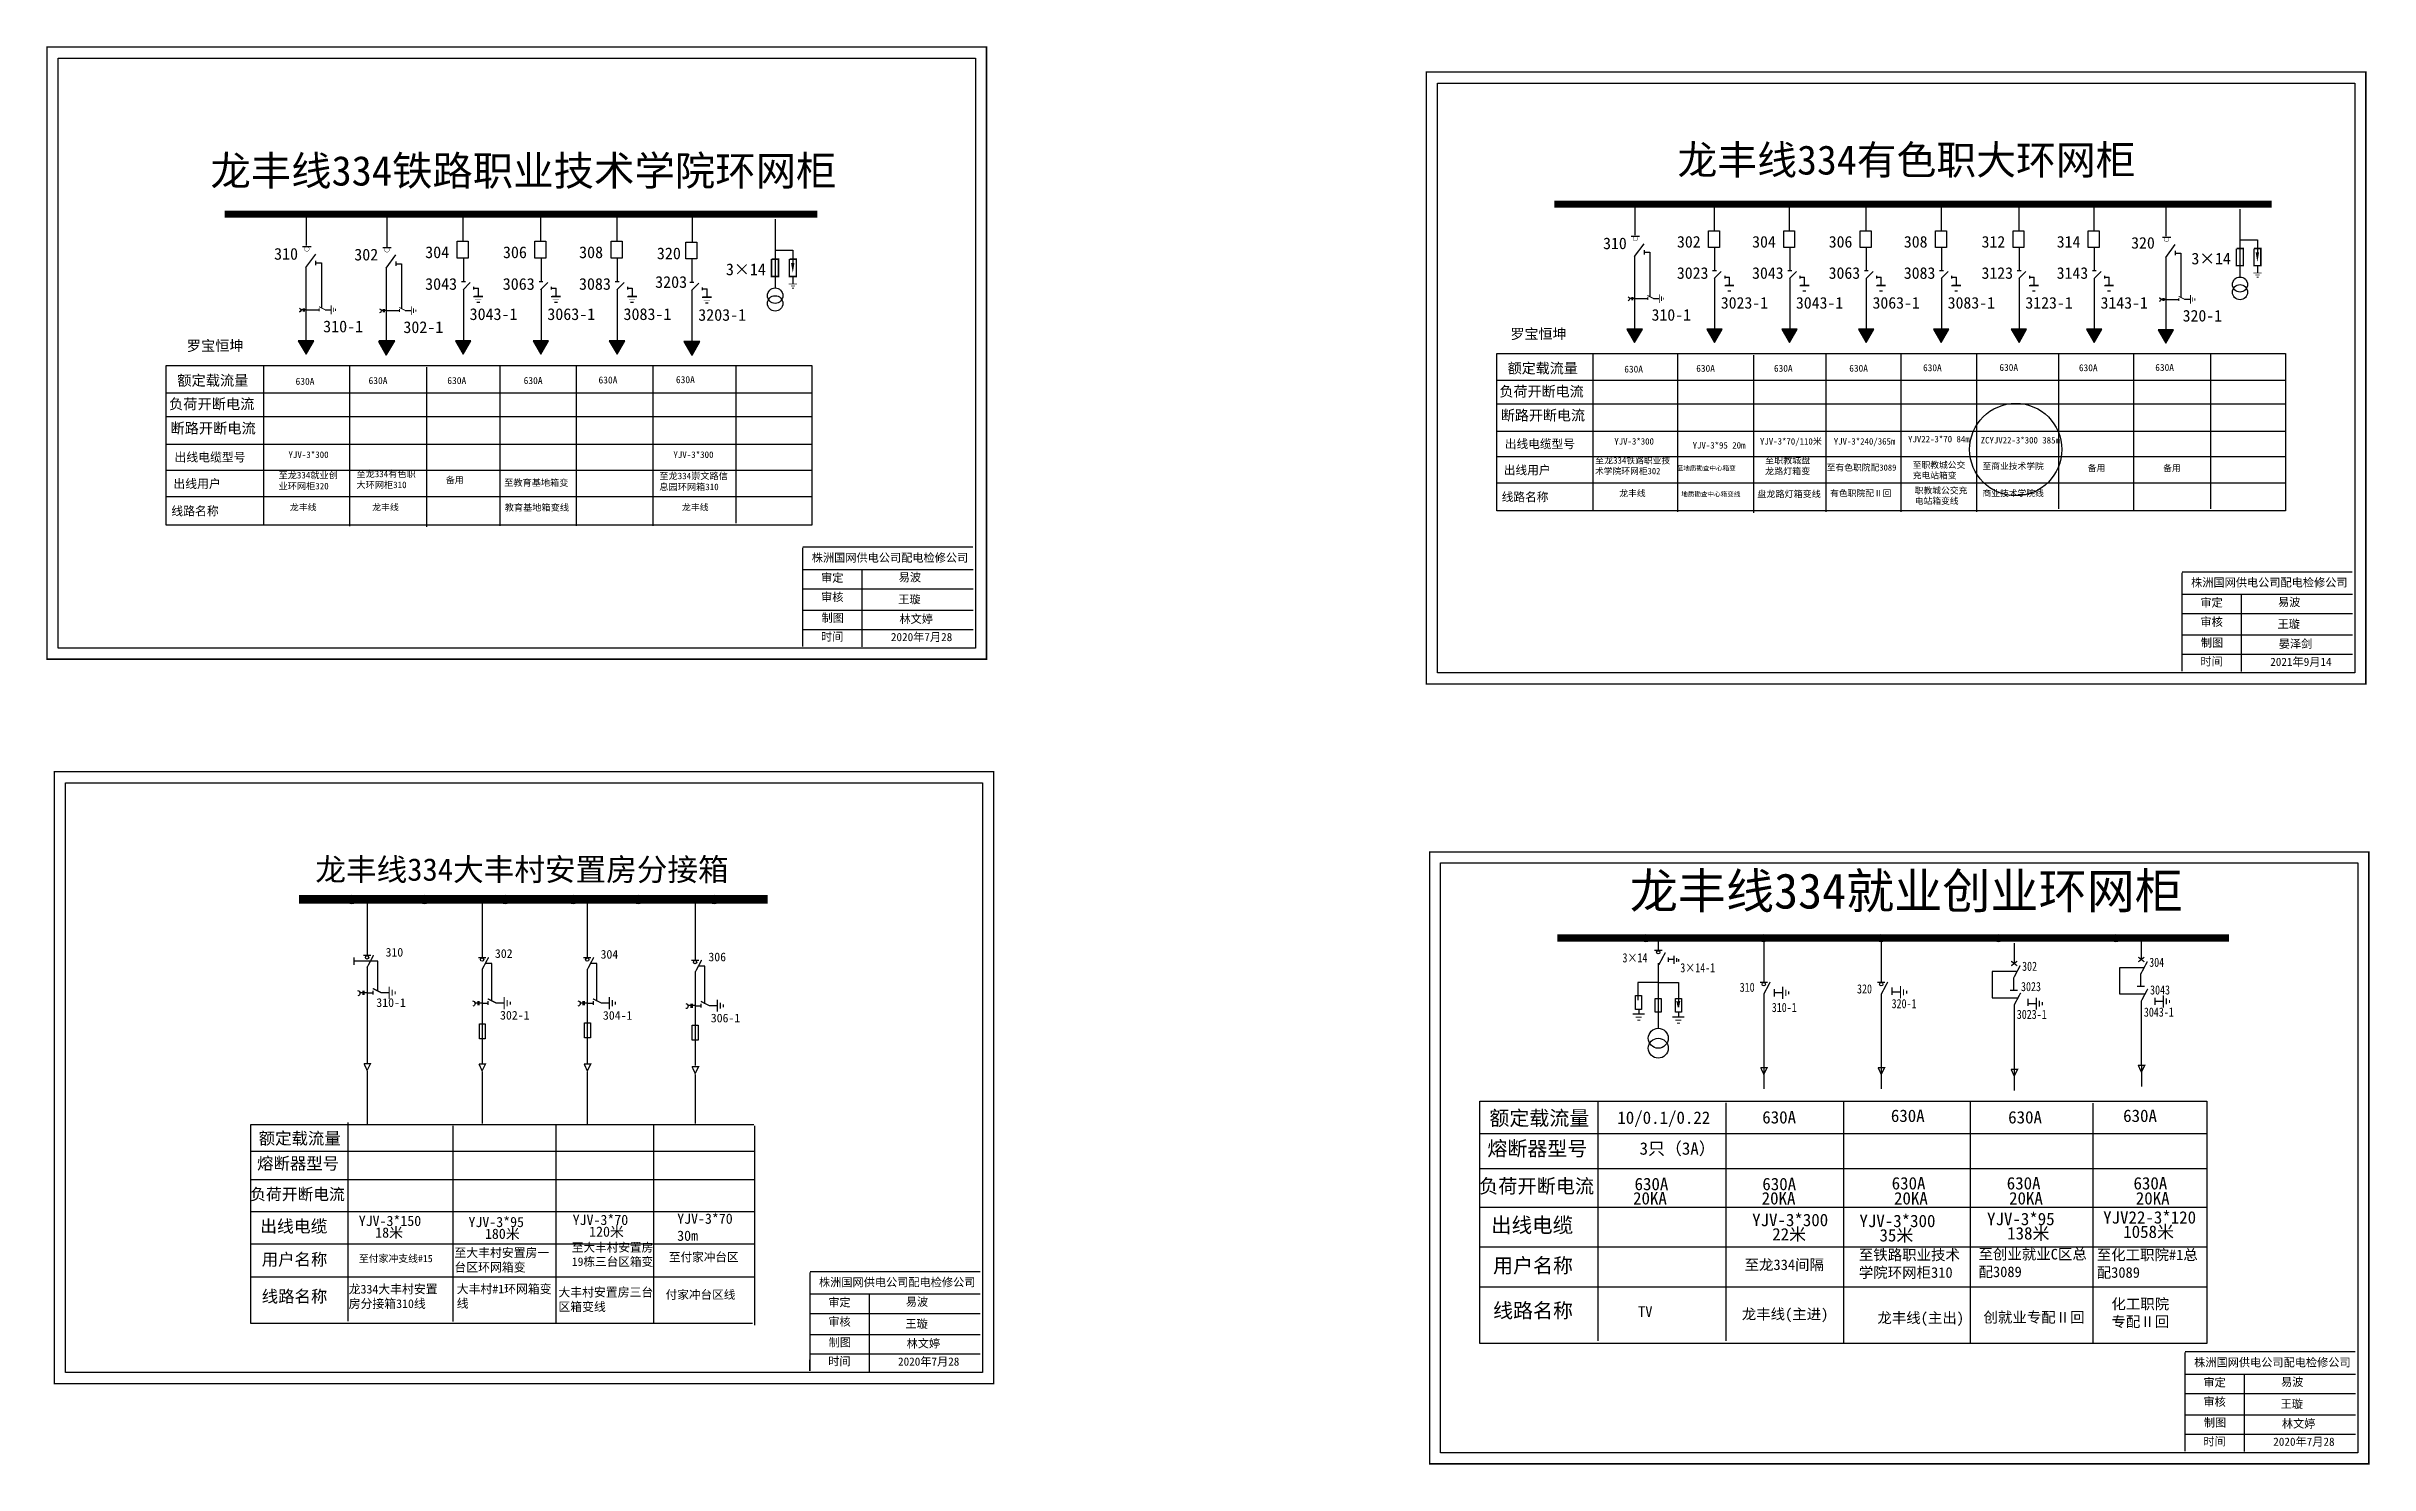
# Model space of a CAD drawing. Header units: millimetres. Extents: x 238 to 725, y 2376 to 2567.
# Drawn here: x 238.4 to 548.8, y 2375.8 to 2565.1 of the extents above; entities that cross this region are included whole.
import ezdxf

# ---------------------------------------------------------------- set-up
doc = ezdxf.new("R2010")
doc.units = ezdxf.units.MM
doc.linetypes.add('CENTER', pattern=[50.8, 31.75, -6.35, 6.35, -6.35])
doc.layers.add('1', color=7, linetype='Continuous')
doc.layers.add('2', color=7, linetype='Continuous')
doc.styles.add('_txtstyle_2.12_0_0', font='simsun.ttc', dxfattribs={"height": 2.124383})
doc.styles.add('_txtstyle_2.17_0_0', font='simsun.ttc', dxfattribs={"height": 2.168499})
doc.styles.add('_txtstyle_2.54_0_0', font='simsun.ttc', dxfattribs={"height": 2.543436})
doc.styles.add('HZ', font='')
doc.styles.add('STYLE1', font='txt.shx', dxfattribs={"height": 2.6})
doc.styles.add('字体', font='simkai_0.ttf', dxfattribs={"height": 2.5})
doc.styles.add('道路名', font='simhei.ttf', dxfattribs={"width": 0.8})
doc.styles.get('HZ').set_extended_font_data('SimSun')

msp = doc.modelspace()

# ---------------------------------------------------------------- texts
at = {"color": 0, "style": 'HZ'}
for s, height, p in [('龙丰线334铁路职业技术学院环网柜', 3.9566, (260.32, 2546.51)), ('龙丰线334有色职大环网柜', 3.9021, (456.31, 2547.98)), ('310', 1.547, (446.37, 2538.02)), ('302', 1.547, (456.24, 2538.23)), ('304', 1.547, (466.28, 2538.23)), ('306', 1.547, (476.51, 2538.23)), ('308', 1.547, (486.55, 2538.23)), ('312', 1.547, (496.93, 2538.23)), ('314', 1.547, (506.97, 2538.23)), ('320', 1.547, (516.91, 2538.09)), ('310', 1.568, (268.83, 2536.61)), ('302', 1.568, (279.54, 2536.51)), ('304', 1.568, (289.02, 2536.82)), ('306', 1.568, (299.4, 2536.82)), ('308', 1.568, (309.58, 2536.82)), ('320', 1.568, (319.97, 2536.67)), ('3×14', 1.568, (329.19, 2534.54)), ('3023', 1.547, (456.23, 2534.06)), ('3043', 1.547, (466.27, 2534.06)), ('3063', 1.547, (476.5, 2534.06)), ('3083', 1.547, (486.54, 2534.06)), ('3123', 1.547, (496.92, 2534.06)), ('3143', 1.547, (506.96, 2534.06)), ('3×14', 1.547, (524.96, 2535.99)), ('3043', 1.568, (289.01, 2532.59)), ('3063', 1.568, (299.38, 2532.59)), ('3083', 1.568, (309.56, 2532.59)), ('3203', 1.568, (319.74, 2532.85)), ('3043-1', 1.568, (294.95, 2528.56)), ('3063-1', 1.568, (305.33, 2528.56)), ('3083-1', 1.568, (315.51, 2528.56)), ('3203-1', 1.568, (325.49, 2528.46)), ('310-1', 1.547, (452.84, 2528.47)), ('3023-1', 1.547, (462.09, 2530.08)), ('3043-1', 1.547, (472.13, 2530.08)), ('3063-1', 1.547, (482.36, 2530.08)), ('3083-1', 1.547, (492.4, 2530.08)), ('3123-1', 1.547, (502.78, 2530.08)), ('3143-1', 1.547, (512.82, 2530.08)), ('320-1', 1.547, (523.79, 2528.36)), ('310-1', 1.568, (275.39, 2526.92)), ('302-1', 1.568, (286.1, 2526.82)), ('罗宝恒坤', 1.374, (433.99, 2526.02)), ('罗宝恒坤', 1.393, (257.17, 2524.43)), ('额定载流量', 1.374, (433.62, 2521.44)), ('额定载流量', 1.393, (255.9, 2519.8)), ('负荷开断电流', 1.374, (432.53, 2518.34)), ('负荷开断电流', 1.393, (254.8, 2516.65)), ('断路开断电流', 1.393, (254.98, 2513.42)), ('断路开断电流', 1.374, (432.71, 2515.15)), ('出线电缆型号', 1.161, (255.52, 2509.66)), ('出线电缆型号', 1.145, (433.24, 2511.44)), ('出线用户', 1.145, (433.1, 2507.95)), ('出线用户', 1.161, (255.37, 2506.11)), ('线路名称', 1.145, (432.82, 2504.36)), ('线路名称', 1.161, (255.1, 2502.47)), ('龙丰线334就业创业环网柜', 4.712, (449.93, 2449.98))]:
    msp.add_text(s, height=height, dxfattribs=at).set_placement(p)
at = {"color": 0}
for height, p in [(0.929, (271.7, 2519.91)), (0.929, (281.45, 2520.01)), (0.929, (291.97, 2520.01)), (0.929, (302.17, 2520.02)), (0.929, (312.17, 2520.09)), (0.929, (322.51, 2520.13)), (0.916, (449.2, 2521.55)), (0.916, (458.81, 2521.65)), (0.916, (469.19, 2521.65)), (0.916, (479.25, 2521.66)), (0.916, (489.11, 2521.73)), (0.916, (499.31, 2521.77)), (0.916, (509.93, 2521.73)), (0.916, (520.13, 2521.77))]:
    msp.add_text('630A', height=height, dxfattribs=at).set_placement(p)
for s, p in [('310', (283.72, 2443.57)), ('302', (298.33, 2443.4)), ('304', (312.44, 2443.3)), ('306', (326.85, 2442.95)), ('310-1', (282.49, 2436.85)), ('302-1', (299.02, 2435.16)), ('304-1', (312.76, 2435.14)), ('306-1', (327.17, 2434.79))]:
    msp.add_text(s, height=1.157).set_placement(p)
at = {"color": 0, "linetype": 'Continuous', "style": '道路名', "width": 0.8}
for s, p in [('3×14', (448.96, 2442.8)), ('3×14-1', (456.68, 2441.47)), ('302', (502.34, 2441.67)), ('304', (519.32, 2442.2)), ('310', (464.62, 2438.87)), ('320', (480.29, 2438.65)), ('3023', (502.2, 2438.96)), ('3043', (519.44, 2438.51)), ('310-1', (468.9, 2436.17)), ('320-1', (484.91, 2436.68)), ('3023-1', (501.63, 2435.25)), ('3043-1', (518.61, 2435.55))]:
    msp.add_text(s, height=1.222, dxfattribs=at).set_placement(p)
at = {"linetype": 'Continuous', "attachment_point": 1}
for s, insert, char_height, width, style in [('{\\fKaiTi_GB2312|b0|i0|c134|p49;\\H0.7378x;YJV-3*300}', (270.75, 2511.02), 1.1876, 32.2921, 'STYLE1'), ('{\\fKaiTi_GB2312|b0|i0|c134|p49;\\H0.7378x;YJV-3*300}', (322.17, 2511.02), 1.1876, 32.2921, 'STYLE1'), ('{\\fKaiTi_GB2312|b0|i0|c134|p49;\\H0.7378x;YJV-3*300}', (447.87, 2512.79), 1.1712, 31.8474, 'STYLE1'), ('{\\fSimSun|b0|i0|c134|p2;\\H0.7378x;YJV-3*95 20m}', (458.33, 2512.26), 1.1712, 31.8474, 'STYLE1'), ('{\\fSimSun|b0|i0|c134|p2;\\H0.7378x;YJV-3*70/110米}', (467.33, 2512.79), 1.1712, 31.8474, 'STYLE1'), ('{\\fSimSun|b0|i0|c134|p2;\\H0.7378x;YJV-3*240/365\\fSimSun|b0|i0|c0|p2;m}', (477.18, 2512.79), 1.1712, 31.8474, 'STYLE1'), ('{\\fSimSun|b0|i0|c134|p2;\\H0.7378x;YJV22-3*70 84\\fSimSun|b0|i0|c0|p2;m}', (487.11, 2513.09), 1.1712, 31.8474, 'STYLE1'), ('{\\fSimSun|b0|i0|c134|p2;\\H0.7378x;ZCYJV22-3*300 385\\fSimSun|b0|i0|c0|p2;m}', (496.81, 2512.94), 1.1712, 31.8474, 'STYLE1'), ('{\\fSimSun|b0|i0|c134|p2;\\H0.7378x;至龙334就业创业环网柜320}', (269.43, 2508.28), 1.1876, 8.4199, 'STYLE1'), ('{\\fSimSun|b0|i0|c134|p2;\\H0.7378x;至龙334有色职大环网柜310}', (279.83, 2508.45), 1.1876, 8.4199, 'STYLE1'), ('{\\fSimSun|b0|i0|c134|p2;\\H0.7143x;备用}', (291.78, 2507.62), 1.1876, 32.2921, 'STYLE1'), ('{\\fSimSun|b0|i0|c134|p2;\\H0.7378x;至龙334崇文路信息园环网箱310}', (320.3, 2508.18), 1.1876, 9.9399, 'STYLE1'), ('{\\fSimSun|b0|i0|c134|p2;\\H0.7378x;至龙334\\H0.9681x;铁路职业技术学院环网柜302}', (445.29, 2510.25), 1.1712, 10.0549, 'STYLE1'), ('{\\fSimSun|b0|i0|c134|p2;\\H0.7378x;至职教城盘龙路灯箱变}', (468, 2510.25), 1.1712, 7.1603, 'STYLE1'), ('{\\fSimSun|b0|i0|c134|p2;\\H0.7143x;至有色职院配3089}', (476.24, 2509.28), 1.1712, 31.8474, 'STYLE1'), ('{\\fSimSun|b0|i0|c134|p2;\\H0.7143x;至职教城公交充电站箱变}', (487.73, 2509.62), 1.1712, 7.7786, 'STYLE1'), ('{\\fSimSun|b0|i0|c134|p2;\\H0.7143x;至商业技术学院}', (497.05, 2509.48), 1.1712, 31.8474, 'STYLE1'), ('{\\fSimSun|b0|i0|c134|p2;\\H0.7143x;备用}', (511.11, 2509.21), 1.1712, 31.8474, 'STYLE1'), ('{\\fSimSun|b0|i0|c134|p2;\\H0.7143x;备用}', (521.19, 2509.21), 1.1712, 31.8474, 'STYLE1'), ('{\\fSimSun|b0|i0|c134|p2;\\H0.7378x;至教育基地箱变}', (299.57, 2507.28), 1.1876, 9.8041, 'STYLE1'), ('{\\fSimSun|b0|i0|c134|p2;\\H0.7143x;龙丰线}', (448.54, 2505.85), 1.1712, 31.8474, 'STYLE1'), ('{\\fSimSun|b0|i0|c134|p2;\\H0.7378x;盘龙路灯箱变线}', (466.98, 2505.77), 1.1712, 10.1482, 'STYLE1'), ('{\\fSimSun|b0|i0|c134|p2;\\H0.7143x;有色职院配Ⅱ回}', (476.7, 2505.85), 1.1712, 31.8474, 'STYLE1'), ('{\\fSimSun|b0|i0|c134|p2;\\H0.7143x;职教城公交充电站箱变线}', (488, 2506.22), 1.1712, 7.7786, 'STYLE1'), ('{\\fSimSun|b0|i0|c134|p2;\\H0.7143x;商业技术学院线}', (497.05, 2505.85), 1.1712, 31.8474, 'STYLE1'), ('{\\fSimSun|b0|i0|c134|p2;\\H0.7143x;龙丰线}', (270.94, 2503.99), 1.1876, 32.2921, 'STYLE1'), ('{\\fSimSun|b0|i0|c134|p2;\\H0.7143x;龙丰线}', (281.93, 2503.99), 1.1876, 32.2921, 'STYLE1'), ('{\\fSimSun|b0|i0|c134|p2;\\H0.7378x;教育基地箱变线}', (299.64, 2503.97), 1.1876, 9.8041, 'STYLE1'), ('{\\fSimSun|b0|i0|c134|p2;\\H0.7143x;龙丰线}', (323.31, 2503.99), 1.1876, 32.2921, 'STYLE1'), ('{\\fSimSun|b0|i0|c134|p2;额定载流量}', (431.18, 2422.99), 1.9566, 15.0654, 'HZ'), ('{\\fSimSun|b0|i0|c134|p2;10/0.1/0.22}', (448.27, 2422.9), 1.6588, 13.3387, 'STYLE1'), ('{\\fSimSun|b0|i0|c134|p2;630A}', (467.63, 2422.95), 1.6588, 13.3387, 'STYLE1'), ('{\\fSimSun|b0|i0|c134|p2;630A}', (484.81, 2423.15), 1.6588, 13.3387, 'STYLE1'), ('{\\fSimSun|b0|i0|c134|p2;630A}', (500.48, 2422.95), 1.6588, 13.3387, 'STYLE1'), ('{\\fSimSun|b0|i0|c134|p2;630A}', (515.84, 2423.15), 1.6588, 13.3387, 'STYLE1'), ('{\\fSimSun|b0|i0|c134|p2;额定载流量}', (266.78, 2420.11), 1.6069, 12.3729, 'HZ'), ('{\\fSimSun|b0|i0|c134|p2;熔断器型号}', (430.91, 2418.92), 1.9566, 15.6258, 'HZ'), ('{\\fSimSun|b0|i0|c134|p2;3只（3A）}', (451.24, 2418.78), 1.6588, 13.3387, 'STYLE1'), ('{\\fSimSun|b0|i0|c134|p2;熔断器型号}', (266.56, 2416.76), 1.6069, 12.8331, 'HZ'), ('{\\fSimSun|b0|i0|c134|p2;\\H0.96x;负荷开断电流}', (265.65, 2412.62), 1.6069, 14.6936, 'HZ'), ('{\\fSimSun|b0|i0|c134|p2;\\H0.96x;负荷开断电流}', (429.8, 2413.87), 1.9566, 17.8912, 'HZ'), ('{\\fSimSun|b0|i0|c134|p2;20KA}', (450.37, 2412.13), 1.6588, 13.3387, 'STYLE1'), ('{\\fSimSun|b0|i0|c134|p2;630A}', (450.57, 2414.04), 1.6588, 13.3387, 'STYLE1'), ('{\\fSimSun|b0|i0|c134|p2;20KA}', (467.55, 2412.13), 1.6588, 13.3387, 'STYLE1'), ('{\\fSimSun|b0|i0|c134|p2;630A}', (467.64, 2414.04), 1.6588, 13.3387, 'STYLE1'), ('{\\fSimSun|b0|i0|c134|p2;630A}', (484.92, 2414.14), 1.6588, 13.3387, 'STYLE1'), ('{\\fSimSun|b0|i0|c134|p2;20KA}', (485.23, 2412.13), 1.6588, 13.3387, 'STYLE1'), ('{\\fSimSun|b0|i0|c134|p2;630A}', (500.29, 2414.14), 1.6588, 13.3387, 'STYLE1'), ('{\\fSimSun|b0|i0|c134|p2;20KA}', (500.6, 2412.13), 1.6588, 13.3387, 'STYLE1'), ('{\\fSimSun|b0|i0|c134|p2;630A}', (517.22, 2414.14), 1.6588, 13.3387, 'STYLE1'), ('{\\fSimSun|b0|i0|c134|p2;20KA}', (517.53, 2412.13), 1.6588, 13.3387, 'STYLE1'), ('{\\fSimSun|b0|i0|c134|p2;出线电缆}', (266.96, 2408.4), 1.6512, 11.2568, 'HZ'), ('{\\fSimSun|b0|i0|c134|p2;YJV-3*150}', (280.14, 2408.97), 1.3624, 10.9548, 'STYLE1'), ('{\\fSimSun|b0|i0|c134|p2;YJV-3*95}', (294.8, 2408.82), 1.3624, 10.9548, 'STYLE1'), ('{\\fSimSun|b0|i0|c134|p2;YJV-3*70}', (308.72, 2409.1), 1.3624, 10.9548, '_txtstyle_2.54_0_0'), ('{\\fSimSun|b0|i0|c134|p2;YJV-3*70\\P30m}', (322.68, 2409.26), 1.3624, 10.9548, '_txtstyle_2.54_0_0'), ('{\\fSimSun|b0|i0|c134|p2;出线电缆}', (431.4, 2408.73), 2.0105, 13.7064, 'HZ'), ('{\\fSimSun|b0|i0|c134|p2;YJV-3*300}', (466.28, 2409.24), 1.6588, 13.3387, 'STYLE1'), ('{\\fSimSun|b0|i0|c134|p2;YJV-3*300}', (480.61, 2409.11), 1.6588, 13.3387, 'STYLE1'), ('{\\fSimSun|b0|i0|c134|p2;YJV-3*95}', (497.66, 2409.37), 1.6588, 13.3387, 'STYLE1'), ('{\\fSimSun|b0|i0|c134|p2;YJV22-3*120}', (513.17, 2409.58), 1.6588, 13.3387, 'STYLE1'), ('{\\fSimSun|b0|i0|c134|p2;18米}', (282.34, 2407.41), 1.3624, 10.9548, 'STYLE1'), ('{\\fSimSun|b0|i0|c134|p2;180米}', (297, 2407.25), 1.3624, 10.9548, 'STYLE1'), ('{\\fSimSun|b0|i0|c134|p54;至大丰村安置房19栋三台区箱变}', (308.61, 2405.31), 1.1379, 10.8938, '_txtstyle_2.12_0_0'), ('{\\fSimSun|b0|i0|c134|p2;120米}', (310.92, 2407.53), 1.3624, 10.9548, '_txtstyle_2.54_0_0'), ('{\\fSimSun|b0|i0|c134|p2;22米}', (468.96, 2407.33), 1.6588, 13.3387, 'STYLE1'), ('{\\fSimSun|b0|i0|c134|p2;35米}', (483.29, 2407.2), 1.6588, 13.3387, 'STYLE1'), ('{\\fSimSun|b0|i0|c134|p2;138米}', (500.34, 2407.46), 1.6588, 13.3387, 'STYLE1'), ('{\\fSimSun|b0|i0|c134|p2;1058米}', (515.85, 2407.67), 1.6588, 13.3387, 'STYLE1'), ('{\\fSimSun|b0|i0|c134|p2;用户名称}', (267.18, 2403.94), 1.6069, 10.9548, 'HZ'), ('{\\fSimSun|b0|i0|c134|p2;至付家冲支线#15}', (280.16, 2403.74), 0.9642, 31.5841, 'STYLE1'), ('{\\fSimSun|b0|i0|c134|p2;至大丰村安置房一台区环网箱变}', (292.92, 2404.61), 1.1615, 13.3244, 'STYLE1'), ('{\\fSimSun|b0|i0|c134|p54;至付家冲台区}', (321.57, 2404.02), 1.1379, 10.8938, '_txtstyle_2.12_0_0'), ('{\\fSimSun|b0|i0|c134|p2;用户名称}', (431.67, 2403.31), 1.9566, 13.3387, 'HZ'), ('{\\fSimSun|b0|i0|c134|p2;至\\fSimSun|b0|i0|c134|p6;龙334间隔}', (465.27, 2403.14), 1.4143, 12.4942, 'STYLE1'), ('{\\fSimSun|b0|i0|c134|p2;至\\fSimSun|b0|i0|c134|p6;铁路职业技术学院环网柜310}', (480.53, 2404.46), 1.4143, 15.0739, 'STYLE1'), ('{\\fSimSun|b0|i0|c134|p2;至\\fSimSun|b0|i0|c134|p6;创业就业C区总配3089}', (496.52, 2404.55), 1.4143, 15.0739, 'STYLE1'), ('{\\fSimSun|b0|i0|c134|p2;至\\fSimSun|b0|i0|c134|p6;化工职院#1总配3089}', (512.31, 2404.46), 1.4143, 15.0739, 'STYLE1'), ('{\\fSimSun|b0|i0|c134|p2;线路名称}', (267.18, 2399.01), 1.6069, 10.9548, 'HZ'), ('{\\fSimSun|b0|i0|c134|p2;龙334大丰村安置房分接箱310线}', (278.8, 2399.75), 1.1615, 12.597, 'STYLE1'), ('{\\fSimSun|b0|i0|c134|p2;大丰村#1环网箱变线}', (293.23, 2399.78), 1.1615, 13.3244, 'STYLE1'), ('{\\fSimSun|b0|i0|c134|p2;大丰村安置房三台区箱变线}', (306.81, 2399.34), 1.1615, 13.3244, '_txtstyle_2.17_0_0'), ('{\\fSimSun|b0|i0|c134|p54;付家冲台区线}', (321.14, 2399.01), 1.1379, 10.8938, '_txtstyle_2.12_0_0'), ('{\\fSimSun|b0|i0|c134|p2;线路名称}', (431.67, 2397.3), 1.9566, 13.3387, 'HZ'), ('{\\fSimSun|b0|i0|c134|p6;TV}', (451.04, 2396.89), 1.4143, 12.4942, 'STYLE1'), ('{\\fSimSun|b0|i0|c134|p6;龙丰线(主进)}', (464.89, 2396.55), 1.4143, 12.4942, 'STYLE1'), ('{\\fSimSun|b0|i0|c134|p6;龙丰线(主出)}', (483.01, 2396.05), 1.4143, 12.4942, 'STYLE1'), ('{\\fSimSun|b0|i0|c134|p6;创就业专配Ⅱ回}', (497.18, 2396.13), 1.4143, 14.9235, 'STYLE1'), ('{\\fSimSun|b0|i0|c134|p6;化工职院专配Ⅱ回}', (514.27, 2397.9), 1.4143, 9.403, 'STYLE1')]:
    msp.add_mtext(s, dxfattribs=dict(at, insert=insert, char_height=char_height, width=width, style=style))
at = {"color": 7, "linetype": 'Continuous', "true_color": 0xffffff, "attachment_point": 1}
for s, insert, char_height, width, style in [('{\\fSimSun|b0|i0|c134|p2;\\H0.7143x;至地质勘查中心箱变}', (456.19, 2509.08), 0.8784, 31.8474, 'STYLE1'), ('{\\fSimSun|b0|i0|c134|p2;\\H0.7143x;地质勘查中心箱变线}', (456.81, 2505.62), 0.8784, 31.8474, 'STYLE1'), ('株洲国网供电公司配电检修公司', (340.66, 2497.37, -0.01), 1.0944, 29.9201, '字体'), ('王璇', (352.21, 2491.82, 0.01), 1.094, 8.5588, '字体'), ('易波', (352.27, 2494.76, 0.01), 1.094, 8.5588, '字体'), ('株洲国网供电公司配电检修公司', (524.92, 2494.06, -0.01), 1.0944, 29.9201, '字体'), ('易波', (536.53, 2491.45, 0.01), 1.094, 8.5588, '字体'), ('2020年7月28', (351.23, 2486.78, 0.01), 1.094, 16.0081, '字体'), ('王璇', (536.47, 2488.51, 0.01), 1.094, 8.5588, '字体'), ('2021年9月14', (535.49, 2483.47, 0.01), 1.094, 16.0081, '字体'), ('株洲国网供电公司配电检修公司', (341.62, 2400.64, -0.01), 1.0944, 29.9201, '字体'), ('易波', (353.22, 2398.03, 0.01), 1.094, 8.5588, '字体'), ('王璇', (353.17, 2395.09, 0.01), 1.094, 8.5588, '字体'), ('2020年7月28', (352.18, 2390.05, 0.01), 1.094, 16.0081, '字体'), ('株洲国网供电公司配电检修公司', (525.33, 2389.94, -0.01), 1.0944, 29.9201, '字体'), ('易波', (536.93, 2387.33, 0.01), 1.094, 8.5588, '字体'), ('王璇', (536.88, 2384.39, 0.01), 1.094, 8.5588, '字体'), ('2020年7月28', (535.89, 2379.35, 0.01), 1.094, 16.0081, '字体')]:
    msp.add_mtext(s, dxfattribs=dict(at, insert=insert, char_height=char_height, width=width, style=style))
at = {"color": 0, "linetype": 'Continuous', "width": 8.5588, "attachment_point": 1, "style": '字体'}
for s, insert, char_height in [('\\f\uffbfﾬￌﾣﾤ_GB2312|b0|i0|c134|p49;审定', (341.9, 2494.69, 0.01), 1.0944), ('\\f\uffbfﾬￌﾣﾤ_GB2312|b0|i0|c134|p49;审核', (341.9, 2492.12, 0.01), 1.0944), ('\\f\uffbfﾬￌﾣﾤ_GB2312|b0|i0|c134|p49;制图', (341.96, 2489.34, 0.01), 1.0944), ('林文婷', (352.37, 2489.19, 0.01), 1.094), ('\\f\uffbfﾬￌﾣﾤ_GB2312|b0|i0|c134|p49;审定', (526.16, 2491.38, 0.01), 1.0944), ('\\f\uffbfﾬￌﾣﾤ_GB2312|b0|i0|c134|p49;审核', (526.16, 2488.81, 0.01), 1.0944), ('\\f\uffbfﾬￌﾣﾤ_GB2312|b0|i0|c134|p49;时间', (341.9, 2486.83, 0.01), 1.0944), ('\\f\uffbfﾬￌﾣﾤ_GB2312|b0|i0|c134|p49;制图', (526.22, 2486.03, 0.01), 1.0944), ('晏泽剑', (536.63, 2485.88, 0.01), 1.094), ('\\f\uffbfﾬￌﾣﾤ_GB2312|b0|i0|c134|p49;时间', (526.16, 2483.52, 0.01), 1.0944), ('\\f\uffbfﾬￌﾣﾤ_GB2312|b0|i0|c134|p49;审定', (342.86, 2397.96, 0.01), 1.0944), ('\\f\uffbfﾬￌﾣﾤ_GB2312|b0|i0|c134|p49;审核', (342.86, 2395.38, 0.01), 1.0944), ('\\f\uffbfﾬￌﾣﾤ_GB2312|b0|i0|c134|p49;制图', (342.92, 2392.6, 0.01), 1.0944), ('\\f\uffbfﾬￌﾣﾤ_GB2312|b0|i0|c134|p49;时间', (342.86, 2390.09, 0.01), 1.0944), ('林文婷', (353.33, 2392.46, 0.01), 1.094), ('\\f\uffbfﾬￌﾣﾤ_GB2312|b0|i0|c134|p49;审定', (526.56, 2387.26, 0.01), 1.0944), ('\\f\uffbfﾬￌﾣﾤ_GB2312|b0|i0|c134|p49;审核', (526.56, 2384.68, 0.01), 1.0944), ('\\f\uffbfﾬￌﾣﾤ_GB2312|b0|i0|c134|p49;制图', (526.62, 2381.9, 0.01), 1.0944), ('林文婷', (537.04, 2381.76, 0.01), 1.094), ('\\f\uffbfﾬￌﾣﾤ_GB2312|b0|i0|c134|p49;时间', (526.56, 2379.39, 0.01), 1.0944)]:
    msp.add_mtext(s, dxfattribs=dict(at, insert=insert, char_height=char_height))
at = {"insert": (274.34, 2456.7), "char_height": 2.9996, "width": 188.0274, "attachment_point": 1}
msp.add_mtext('{\\fSimSun|b0|i0|c134|p2;龙丰线334大丰村安置房分接箱}', dxfattribs=at)

# ---------------------------------------------------------------- blocks, each defined once
blk = doc.blocks.new('JD')
for points in [[(-2, 0.2), (-2, -0.2), (2, 0.2), (2, -0.2)], [(1, -1.2), (1, -0.8), (-1, -1.2), (-1, -0.8)], [(-0.5, -1.8), (-0.5, -2.2), (0.5, -1.8), (0.5, -2.2)]]:
    blk.add_trace(points)

# ---------------------------------------------------------------- hatches: boundary and pattern name
for points in [[(450.58, 2525.57), (451.61, 2527.34), (449.55, 2527.34)], [(461.24, 2525.57), (462.26, 2527.34), (460.21, 2527.34)], [(471.28, 2525.57), (472.3, 2527.34), (470.25, 2527.34)], [(481.51, 2525.57), (482.53, 2527.34), (480.48, 2527.34)], [(491.55, 2525.57), (492.57, 2527.34), (490.52, 2527.34)], [(501.93, 2525.57), (502.95, 2527.34), (500.9, 2527.34)], [(511.97, 2525.57), (512.99, 2527.34), (510.94, 2527.34)], [(521.54, 2525.46), (522.56, 2527.24), (520.51, 2527.24)], [(273.1, 2523.98), (274.14, 2525.78), (272.06, 2525.78)], [(283.81, 2523.88), (284.85, 2525.68), (282.77, 2525.68)], [(283.91, 2523.98), (284.95, 2525.78), (282.87, 2525.78)], [(294.09, 2523.98), (295.13, 2525.78), (293.05, 2525.78)], [(304.46, 2523.98), (305.5, 2525.78), (303.42, 2525.78)], [(314.64, 2523.98), (315.68, 2525.78), (313.6, 2525.78)], [(324.66, 2523.87), (325.7, 2525.67), (323.62, 2525.67)]]:
    msp.add_hatch(color=7).paths.add_polyline_path(points)

# ---------------------------------------------------------------- linework, layer by layer
at = {"color": 7}
for p, q in [((273.16, 2538.49), (273.16, 2542.39)), ((283.92, 2538.22), (283.92, 2542.81)), ((294.1, 2539.07), (294.1, 2542.81)), ((304.48, 2539.07), (304.48, 2542.81)), ((314.66, 2539.07), (314.66, 2542.81)), ((324.72, 2538.97), (324.72, 2542.29)), ((450.64, 2539.88), (450.64, 2543.73)), ((461.25, 2540.45), (461.25, 2544.14)), ((471.29, 2540.45), (471.29, 2544.14)), ((481.52, 2540.45), (481.52, 2544.14)), ((491.56, 2540.45), (491.56, 2544.14)), ((501.94, 2540.45), (501.94, 2544.14)), ((511.98, 2540.45), (511.98, 2544.14)), ((521.59, 2539.77), (521.59, 2543.62)), ((293.85, 2533.7), (294.38, 2533.7)), ((294.07, 2532.61), (295.03, 2533.57)), ((304.22, 2533.7), (304.75, 2533.7)), ((304.44, 2532.61), (305.4, 2533.57)), ((314.4, 2533.7), (314.93, 2533.7)), ((314.62, 2532.61), (315.58, 2533.57)), ((324.38, 2533.6), (324.92, 2533.6)), ((324.6, 2532.51), (325.56, 2533.47)), ((461, 2535.15), (461.52, 2535.15)), ((461.22, 2534.08), (462.16, 2535.03)), ((471.04, 2535.15), (471.56, 2535.15)), ((471.26, 2534.08), (472.2, 2535.03)), ((481.27, 2535.15), (481.79, 2535.15)), ((481.49, 2534.08), (482.43, 2535.03)), ((491.31, 2535.15), (491.83, 2535.15)), ((491.53, 2534.08), (492.47, 2535.03)), ((501.69, 2535.15), (502.21, 2535.15)), ((501.9, 2534.08), (502.85, 2535.03)), ((511.73, 2535.15), (512.25, 2535.15)), ((511.95, 2534.08), (512.89, 2535.03))]:
    msp.add_line(p, q, dxfattribs=at)
for p, q in [((335.75, 2542.02), (335.75, 2532.79)), ((531.43, 2543.36), (531.43, 2534.26)), ((450.12, 2539.75), (451.25, 2539.75)), ((521.08, 2539.64), (522.2, 2539.64)), ((531.42, 2539.27), (533.77, 2539.27)), ((533.77, 2539.27), (533.77, 2537.56)), ((272.64, 2538.36), (273.78, 2538.36)), ((274.38, 2536.48), (274.38, 2535.88)), ((274.39, 2536.18), (275.15, 2536.18)), ((275.15, 2536.18), (275.15, 2530.18)), ((283.34, 2538.26), (284.49, 2538.26)), ((285.08, 2536.38), (285.08, 2535.78)), ((285.1, 2536.08), (285.86, 2536.08)), ((285.86, 2536.08), (285.86, 2530.09)), ((335.74, 2537.88), (338.12, 2537.88)), ((338.12, 2537.88), (338.12, 2536.14)), ((451.84, 2537.89), (451.84, 2537.31)), ((451.85, 2537.6), (452.6, 2537.6)), ((452.6, 2537.6), (452.6, 2531.68)), ((522.79, 2537.78), (522.79, 2537.2)), ((522.81, 2537.49), (523.56, 2537.49)), ((523.56, 2537.49), (523.56, 2531.58)), ((533.77, 2535.75), (533.77, 2534.87)), ((295.49, 2533.01), (295.49, 2532.63)), ((295.51, 2532.82), (296.13, 2532.82)), ((296.13, 2531.7), (296.13, 2532.83)), ((305.86, 2533.01), (305.86, 2532.63)), ((305.88, 2532.82), (306.5, 2532.82)), ((306.5, 2531.7), (306.5, 2532.83)), ((316.05, 2533.01), (316.05, 2532.63)), ((316.06, 2532.82), (316.68, 2532.82)), ((316.69, 2531.7), (316.69, 2532.83)), ((326.03, 2532.91), (326.03, 2532.53)), ((326.04, 2532.72), (326.67, 2532.72)), ((326.67, 2531.6), (326.67, 2532.73)), ((338.12, 2534.31), (338.12, 2533.41)), ((462.61, 2533.18), (463.29, 2533.18)), ((462.62, 2534.47), (462.62, 2534.1)), ((462.62, 2533.18), (463.83, 2533.18)), ((462.63, 2534.28), (463.25, 2534.28)), ((463.83, 2533.18), (462.71, 2533.18)), ((463.41, 2532.41), (463.03, 2532.41)), ((463.09, 2533.18), (463.41, 2533.18)), ((463.25, 2533.18), (463.25, 2534.29)), ((472.65, 2533.18), (473.33, 2533.18)), ((472.66, 2534.47), (472.66, 2534.1)), ((472.67, 2534.28), (473.29, 2534.28)), ((472.67, 2533.18), (473.88, 2533.18)), ((473.88, 2533.18), (472.76, 2533.18)), ((473.45, 2532.41), (473.07, 2532.41)), ((473.13, 2533.18), (473.45, 2533.18)), ((473.29, 2533.18), (473.29, 2534.29)), ((482.88, 2533.18), (483.56, 2533.18)), ((482.89, 2534.47), (482.89, 2534.1)), ((482.89, 2533.18), (484.1, 2533.18)), ((482.9, 2534.28), (483.52, 2534.28)), ((484.1, 2533.18), (482.98, 2533.18)), ((483.68, 2532.41), (483.3, 2532.41)), ((483.36, 2533.18), (483.68, 2533.18)), ((483.52, 2533.18), (483.52, 2534.29)), ((492.92, 2533.18), (493.6, 2533.18)), ((492.93, 2534.47), (492.93, 2534.1)), ((492.94, 2534.28), (493.56, 2534.28)), ((492.94, 2533.18), (494.15, 2533.18)), ((494.15, 2533.18), (493.03, 2533.18)), ((493.72, 2532.41), (493.34, 2532.41)), ((493.4, 2533.18), (493.72, 2533.18)), ((493.56, 2533.18), (493.56, 2534.29)), ((503.3, 2533.18), (503.98, 2533.18)), ((503.31, 2534.47), (503.31, 2534.1)), ((503.31, 2533.18), (504.52, 2533.18)), ((503.32, 2534.28), (503.94, 2534.28)), ((504.52, 2533.18), (503.4, 2533.18)), ((504.1, 2532.41), (503.72, 2532.41)), ((503.78, 2533.18), (504.1, 2533.18)), ((503.94, 2533.18), (503.94, 2534.29)), ((513.34, 2533.18), (514.02, 2533.18)), ((513.35, 2534.47), (513.35, 2534.1)), ((513.35, 2533.18), (514.56, 2533.18)), ((513.36, 2534.28), (513.98, 2534.28)), ((514.56, 2533.18), (513.44, 2533.18)), ((514.14, 2532.41), (513.76, 2532.41)), ((513.82, 2533.18), (514.14, 2533.18)), ((513.98, 2533.18), (513.98, 2534.29)), ((273.14, 2529.91), (274.87, 2529.91)), ((275.64, 2529.93), (276.44, 2529.93)), ((283.84, 2529.81), (285.58, 2529.81)), ((286.35, 2529.83), (287.15, 2529.83)), ((295.48, 2531.7), (296.17, 2531.7)), ((295.5, 2531.7), (296.72, 2531.7)), ((296.72, 2531.7), (295.59, 2531.7)), ((296.3, 2530.91), (295.91, 2530.91)), ((295.97, 2531.7), (296.3, 2531.7)), ((305.85, 2531.7), (306.54, 2531.7)), ((305.87, 2531.7), (307.1, 2531.7)), ((307.1, 2531.7), (305.96, 2531.7)), ((306.67, 2530.91), (306.28, 2530.91)), ((306.34, 2531.7), (306.67, 2531.7)), ((316.03, 2531.7), (316.72, 2531.7)), ((316.05, 2531.7), (317.28, 2531.7)), ((317.28, 2531.7), (316.14, 2531.7)), ((316.85, 2530.91), (316.46, 2530.91)), ((316.52, 2531.7), (316.85, 2531.7)), ((326.01, 2531.6), (326.71, 2531.6)), ((326.03, 2531.6), (327.26, 2531.6)), ((327.26, 2531.6), (326.12, 2531.6)), ((326.83, 2530.82), (326.44, 2530.82)), ((326.5, 2531.6), (326.83, 2531.6)), ((450.61, 2531.42), (452.33, 2531.42)), ((453.08, 2531.43), (453.87, 2531.43)), ((521.57, 2531.31), (523.28, 2531.31)), ((524.04, 2531.33), (524.83, 2531.33)), ((281.25, 2450.82), (281.25, 2443.74)), ((296.61, 2450.6), (296.61, 2443.44)), ((310.67, 2451.34), (310.67, 2443.44)), ((325.08, 2451), (325.08, 2443.1)), ((281.25, 2442.16), (281.25, 2429.3)), ((296.61, 2441.87), (296.61, 2429.36)), ((310.67, 2441.87), (310.67, 2429.36)), ((325.08, 2441.52), (325.08, 2429.01)), ((281.25, 2438.74), (282.05, 2438.74)), ((283.1, 2438.77), (284.19, 2438.77)), ((296.61, 2437.36), (297.41, 2437.36)), ((298.46, 2437.38), (299.55, 2437.38)), ((310.67, 2437.36), (311.47, 2437.36)), ((312.51, 2437.38), (313.6, 2437.38)), ((325.08, 2437.01), (325.88, 2437.01)), ((326.93, 2437.04), (328.02, 2437.04)), ((281.26, 2428.26), (281.26, 2421.15)), ((296.62, 2428.18), (296.62, 2421.3)), ((310.67, 2428.18), (310.67, 2421.22)), ((325.08, 2427.83), (325.08, 2421.3))]:
    msp.add_line(p, q)
at = {"color": 0}
for p, q in [((273.08, 2535.59), (273.08, 2524.68)), ((283.79, 2535.49), (283.79, 2524.58)), ((294.12, 2536.81), (294.12, 2533.7)), ((304.49, 2536.81), (304.49, 2533.7)), ((314.67, 2536.81), (314.67, 2533.7)), ((324.65, 2536.72), (324.65, 2533.6)), ((450.56, 2537.02), (450.56, 2526.26)), ((461.26, 2538.22), (461.26, 2535.15)), ((471.3, 2538.22), (471.3, 2535.15)), ((481.53, 2538.22), (481.53, 2535.15)), ((491.57, 2538.22), (491.57, 2535.15)), ((501.95, 2538.22), (501.95, 2535.15)), ((511.99, 2538.22), (511.99, 2535.15)), ((521.52, 2536.91), (521.52, 2526.15)), ((294.12, 2532.66), (294.12, 2525)), ((304.49, 2532.66), (304.49, 2525)), ((314.67, 2532.66), (314.67, 2525)), ((324.65, 2532.56), (324.65, 2524.9)), ((461.26, 2534.12), (461.26, 2526.57)), ((471.3, 2534.12), (471.3, 2526.57)), ((481.53, 2534.12), (481.53, 2526.57)), ((491.57, 2534.12), (491.57, 2526.57)), ((501.95, 2534.12), (501.95, 2526.57)), ((511.99, 2534.12), (511.99, 2526.57)), ((444.98, 2524.09), (444.98, 2503.07)), ((456.29, 2523.95), (456.29, 2502.93)), ((267.42, 2522.49), (267.42, 2501.17)), ((278.89, 2522.34), (278.89, 2501.02)), ((432.2, 2520.51), (436.48, 2520.51)), ((436.43, 2520.51), (445.17, 2520.51)), ((443.45, 2520.51), (537.53, 2520.51)), ((254.47, 2518.85), (258.81, 2518.85)), ((258.76, 2518.85), (267.62, 2518.85)), ((265.87, 2518.85), (340.67, 2518.85)), ((432.16, 2517.36), (436.44, 2517.36)), ((436.39, 2517.36), (445.13, 2517.36)), ((444.98, 2517.36), (537.53, 2517.36)), ((254.42, 2515.66), (258.76, 2515.66)), ((258.71, 2515.66), (267.57, 2515.66)), ((267.42, 2515.66), (340.67, 2515.66)), ((254.35, 2508.52), (258.69, 2508.52)), ((258.64, 2508.52), (267.5, 2508.52)), ((267.35, 2508.52), (340.67, 2508.52)), ((432.08, 2510.32), (436.36, 2510.32)), ((436.31, 2510.32), (445.05, 2510.32)), ((444.9, 2510.32), (537.53, 2510.32)), ((453.74, 2446.04), (453.74, 2444.41)), ((467.82, 2445.61), (467.82, 2440.16)), ((483.52, 2445.61), (483.52, 2440.16)), ((518.26, 2445.91), (518.26, 2443.18)), ((501.28, 2445.38), (501.28, 2442.65)), ((453.74, 2440.09), (451.03, 2440.09)), ((451.03, 2440.09), (451.03, 2437.74)), ((467.82, 2438.58), (467.82, 2435.15)), ((469.26, 2438.76), (470.35, 2438.76)), ((483.52, 2438.58), (483.52, 2435.15)), ((484.99, 2438.85), (486.08, 2438.85)), ((501.28, 2437.1), (501.28, 2428.57)), ((503.13, 2437.32), (504.22, 2437.32)), ((518.26, 2437.63), (518.26, 2429.1)), ((520.11, 2437.61), (521.2, 2437.61)), ((467.82, 2435.15), (467.82, 2431.72)), ((483.52, 2435.15), (483.52, 2431.72)), ((467.82, 2431.72), (467.82, 2428.8)), ((483.52, 2431.72), (483.52, 2428.8))]:
    msp.add_line(p, q, dxfattribs=at)
at = {"color": 0, "linetype": 'Continuous'}
for p, q in [((339.46, 2495.26, 0.01), (362.21, 2495.26, 0.01)), ((347.35, 2495.26, 0.01), (347.35, 2484.92, 0.01)), ((339.46, 2492.67, 0.01), (362.21, 2492.67, 0.01)), ((523.72, 2491.95, 0.01), (546.47, 2491.95, 0.01)), ((531.61, 2491.95, 0.01), (531.61, 2481.62, 0.01)), ((339.46, 2489.84, 0.01), (362.21, 2489.84, 0.01)), ((523.72, 2489.36, 0.01), (546.47, 2489.36, 0.01)), ((339.46, 2487.25, 0.01), (362.21, 2487.25, 0.01)), ((523.72, 2486.53, 0.01), (546.47, 2486.53, 0.01)), ((523.72, 2483.94, 0.01), (546.47, 2483.94, 0.01)), ((429.91, 2424.27), (527.04, 2424.27)), ((462.77, 2424.04), (462.77, 2392.25)), ((478.49, 2424.21), (478.49, 2391.91)), ((495.39, 2424.21), (495.39, 2391.91)), ((511.8, 2424.02), (511.8, 2391.9)), ((527.04, 2424.27), (527.04, 2391.9)), ((340.41, 2398.53, 0.01), (363.16, 2398.53, 0.01)), ((340.41, 2395.94, 0.01), (363.16, 2395.94, 0.01)), ((348.31, 2398.53, 0.01), (348.31, 2388.19, 0.01)), ((340.41, 2393.11, 0.01), (363.16, 2393.11, 0.01)), ((340.41, 2390.52, 0.01), (363.16, 2390.52, 0.01)), ((524.12, 2387.83, 0.01), (546.87, 2387.83, 0.01)), ((532.02, 2387.83, 0.01), (532.02, 2377.49, 0.01)), ((524.12, 2385.24, 0.01), (546.87, 2385.24, 0.01)), ((524.12, 2382.41, 0.01), (546.87, 2382.41, 0.01)), ((524.12, 2379.82, 0.01), (546.87, 2379.82, 0.01))]:
    msp.add_line(p, q, dxfattribs=at)
at = {"color": 0, "linetype": 'CENTER'}
for p, q in [((467.83, 2428.78), (467.83, 2425.91)), ((483.52, 2428.78), (483.52, 2425.91)), ((501.29, 2428.58), (501.29, 2425.68)), ((518.27, 2429.11), (518.27, 2426.21))]:
    msp.add_line(p, q, dxfattribs=at)
at = {"linetype": 'Continuous'}
for p, q in [((429.91, 2391.9), (429.91, 2424.27)), ((445.67, 2424.26), (445.67, 2392.27)), ((265.73, 2421.16), (332.91, 2421.16)), ((265.73, 2394.58), (265.73, 2421.16)), ((278.68, 2421.41), (278.68, 2394.88)), ((292.72, 2420.97), (292.72, 2394.86)), ((306.47, 2421.11), (306.47, 2394.58)), ((319.51, 2421.11), (319.51, 2394.58)), ((332.99, 2420.96), (332.99, 2394.37)), ((265.73, 2417.61), (332.99, 2417.61)), ((429.91, 2419.95), (527.04, 2419.95)), ((429.91, 2415.3), (527.04, 2415.3)), ((265.73, 2413.79), (332.99, 2413.79)), ((265.73, 2409.53), (332.99, 2409.53)), ((429.91, 2410.11), (527.04, 2410.11)), ((265.73, 2405.2), (332.99, 2405.2)), ((429.91, 2404.84), (527.04, 2404.84)), ((265.73, 2400.81), (332.99, 2400.81)), ((429.91, 2399.49), (527.04, 2399.49)), ((332.75, 2394.58), (265.73, 2394.58)), ((527.04, 2391.9), (429.91, 2391.9))]:
    msp.add_line(p, q, dxfattribs=at)
at = {"color": 0, "linetype": 'Continuous', "const_width": 0.182, "elevation": 0.01}
for points in [[(238.51, 2564.99), (364, 2564.99), (364, 2483.28), (238.51, 2483.28)], [(422.77, 2561.68), (548.26, 2561.68), (548.26, 2479.97), (422.77, 2479.97)], [(239.47, 2468.25), (364.95, 2468.25), (364.95, 2386.55), (239.47, 2386.55)], [(423.18, 2457.55), (548.66, 2457.55), (548.66, 2375.85), (423.18, 2375.85)]]:
    msp.add_lwpolyline(points, close=True, dxfattribs=at)
at = {"color": 0, "linetype": 'Continuous', "elevation": 0.01}
for points in [[(239.99, 2563.51), (362.52, 2563.51), (362.52, 2484.76), (239.99, 2484.76)], [(424.25, 2560.2), (546.78, 2560.2), (546.78, 2481.45), (424.25, 2481.45)], [(240.95, 2466.78), (363.48, 2466.78), (363.48, 2388.03), (240.95, 2388.03)], [(424.66, 2456.08), (547.19, 2456.08), (547.19, 2377.33), (424.66, 2377.33)]]:
    msp.add_lwpolyline(points, close=True, dxfattribs=at)
for points, const_width in [([(262.22, 2542.71), (341.4, 2542.71)], 0.929), ([(439.85, 2544.03), (535.66, 2544.03)], 0.916), ([(450.12, 2539.75), (451.25, 2539.75)], 0.0958), ([(521.08, 2539.64), (522.2, 2539.64)], 0.0958), ([(272.64, 2538.36), (273.78, 2538.36)], 0.0971), ([(283.34, 2538.26), (284.49, 2538.26)], 0.0971), ([(335.28, 2536.69), (335.28, 2534.37), (336.21, 2534.37), (336.21, 2536.69), (335.31, 2536.69)], 0.196), ([(337.66, 2536.69), (337.66, 2534.37), (338.59, 2534.37), (338.59, 2536.69), (337.69, 2536.69)], 0.196), ([(530.96, 2538.1), (530.96, 2535.81), (531.88, 2535.81), (531.88, 2538.1), (530.99, 2538.1)], 0.193), ([(533.31, 2538.1), (533.31, 2535.81), (534.23, 2535.81), (534.23, 2538.1), (533.34, 2538.1)], 0.193), ([(463.83, 2533.18), (462.61, 2533.18)], 0.0387), ([(463.62, 2532.79), (462.82, 2532.79)], 0.0387), ([(463.41, 2532.41), (463.03, 2532.41)], 0.0387), ([(473.88, 2533.18), (472.65, 2533.18)], 0.0387), ([(473.67, 2532.79), (472.86, 2532.79)], 0.0387), ([(473.45, 2532.41), (473.07, 2532.41)], 0.0387), ([(484.1, 2533.18), (482.88, 2533.18)], 0.0387), ([(483.89, 2532.79), (483.09, 2532.79)], 0.0387), ([(483.68, 2532.41), (483.3, 2532.41)], 0.0387), ([(494.15, 2533.18), (492.92, 2533.18)], 0.0387), ([(493.94, 2532.79), (493.13, 2532.79)], 0.0387), ([(493.72, 2532.41), (493.34, 2532.41)], 0.0387), ([(504.52, 2533.18), (503.3, 2533.18)], 0.0387), ([(504.31, 2532.79), (503.51, 2532.79)], 0.0387), ([(504.1, 2532.41), (503.72, 2532.41)], 0.0387), ([(514.56, 2533.18), (513.34, 2533.18)], 0.0387), ([(514.35, 2532.79), (513.55, 2532.79)], 0.0387), ([(514.14, 2532.41), (513.76, 2532.41)], 0.0387), ([(274.84, 2530.34), (275.69, 2529.91)], 0.127), ([(274.87, 2530.11), (274.87, 2529.72)], 0.127), ([(285.55, 2530.24), (286.4, 2529.81)], 0.127), ([(285.58, 2530.01), (285.58, 2529.62)], 0.127), ([(296.72, 2531.7), (295.48, 2531.7)], 0.0392), ([(296.51, 2531.31), (295.69, 2531.31)], 0.0392), ([(296.3, 2530.91), (295.91, 2530.91)], 0.0392), ([(307.1, 2531.7), (305.85, 2531.7)], 0.0392), ([(306.88, 2531.31), (306.06, 2531.31)], 0.0392), ([(306.67, 2530.91), (306.28, 2530.91)], 0.0392), ([(317.28, 2531.7), (316.03, 2531.7)], 0.0392), ([(317.06, 2531.31), (316.25, 2531.31)], 0.0392), ([(316.85, 2530.91), (316.46, 2530.91)], 0.0392), ([(327.26, 2531.6), (326.01, 2531.6)], 0.0392), ([(327.05, 2531.21), (326.23, 2531.21)], 0.0392), ([(326.83, 2530.82), (326.44, 2530.82)], 0.0392), ([(452.29, 2531.84), (453.13, 2531.42)], 0.126), ([(452.33, 2531.61), (452.33, 2531.22)], 0.126), ([(523.25, 2531.73), (524.09, 2531.31)], 0.126), ([(523.28, 2531.5), (523.28, 2531.12)], 0.126), ([(272.18, 2451.21), (334.75, 2451.21)], 1.16), ([(280.74, 2443.72), (281.76, 2443.72)], 0.174), ([(281.25, 2442.12), (282.12, 2443.76)], 0.174), ([(296.1, 2443.42), (297.13, 2443.42)], 0.174), ([(296.61, 2441.82), (297.48, 2443.47)], 0.174), ([(310.15, 2443.42), (311.18, 2443.42)], 0.174), ([(310.67, 2441.82), (311.53, 2443.47)], 0.174), ([(324.57, 2443.08), (325.59, 2443.08)], 0.174), ([(325.08, 2441.48), (325.95, 2443.12)], 0.174), ([(282.01, 2439.32), (283.17, 2438.74)], 0.174), ([(282.05, 2439.01), (282.05, 2438.48)], 0.174), ([(297.37, 2437.94), (298.53, 2437.36)], 0.174), ([(297.41, 2437.63), (297.41, 2437.09)], 0.174), ([(311.42, 2437.94), (312.58, 2437.36)], 0.174), ([(311.47, 2437.63), (311.47, 2437.09)], 0.174), ([(325.84, 2437.59), (326.99, 2437.01)], 0.174), ([(325.88, 2437.28), (325.88, 2436.75)], 0.174), ([(280.83, 2429.27), (281.71, 2429.27), (281.26, 2428.38), (280.84, 2429.29)], 0.174), ([(296.19, 2429.22), (297.07, 2429.22), (296.62, 2428.32), (296.2, 2429.24)], 0.174), ([(310.24, 2429.22), (311.12, 2429.22), (310.67, 2428.32), (310.25, 2429.24)], 0.174), ([(324.65, 2428.87), (325.54, 2428.87), (325.08, 2427.98), (324.66, 2428.89)], 0.174)]:
    msp.add_lwpolyline(points, dxfattribs=dict(const_width=const_width))
for points in [[(293.3, 2539.07), (294.77, 2539.07), (294.77, 2536.81), (293.3, 2536.81)], [(303.67, 2539.07), (305.14, 2539.07), (305.14, 2536.81), (303.67, 2536.81)], [(313.85, 2539.07), (315.32, 2539.07), (315.32, 2536.81), (313.85, 2536.81)], [(323.83, 2538.97), (325.3, 2538.97), (325.3, 2536.72), (323.83, 2536.72)], [(460.45, 2540.45), (461.9, 2540.45), (461.9, 2538.22), (460.45, 2538.22)], [(470.5, 2540.45), (471.95, 2540.45), (471.95, 2538.22), (470.5, 2538.22)], [(480.72, 2540.45), (482.17, 2540.45), (482.17, 2538.22), (480.72, 2538.22)], [(490.77, 2540.45), (492.22, 2540.45), (492.22, 2538.22), (490.77, 2538.22)], [(501.14, 2540.45), (502.59, 2540.45), (502.59, 2538.22), (501.14, 2538.22)], [(511.18, 2540.45), (512.63, 2540.45), (512.63, 2538.22), (511.18, 2538.22)], [(296.26, 2434.58), (297.05, 2434.58), (297.05, 2432.58), (296.26, 2432.58)], [(310.3, 2434.74), (311.09, 2434.74), (311.09, 2432.74), (310.3, 2432.74)], [(324.68, 2434.42), (325.47, 2434.42), (325.47, 2432.42), (324.68, 2432.42)]]:
    msp.add_lwpolyline(points, close=True)
for points, const_width in [([(450.37, 2539.43, 1), (450.99, 2539.43, 1)], 0.0479), ([(521.32, 2539.33, 1), (521.95, 2539.33, 1)], 0.0479), ([(272.89, 2538.04, 1), (273.52, 2538.04, 1)], 0.0486), ([(283.59, 2537.94, 1), (284.23, 2537.94, 1)], 0.0486)]:
    msp.add_lwpolyline(points, format="xyb", close=True, dxfattribs=dict(const_width=const_width))
for points, format in [([(338.12, 2536.17, 0.457, 0, 0), (338.12, 2534.86, 0, 0, 0)], "xyseb"), ([(533.77, 2537.58, 0.451, 0, 0), (533.77, 2536.3, 0, 0, 0)], "xyseb"), ([(272.21, 2530.14, -0.877934), (272.22, 2529.62)], "xyb"), ([(282.92, 2530.04, -0.877934), (282.93, 2529.52)], "xyb"), ([(449.7, 2531.64, -0.877934), (449.71, 2531.13)], "xyb"), ([(520.66, 2531.53, -0.877934), (520.67, 2531.02)], "xyb"), ([(279.99, 2439.05, -0.877934), (280.01, 2438.35)], "xyb"), ([(295.35, 2437.67, -0.877934), (295.37, 2436.96)], "xyb"), ([(309.41, 2437.67, -0.877934), (309.42, 2436.96)], "xyb"), ([(323.82, 2437.32, -0.877934), (323.83, 2436.62)], "xyb")]:
    msp.add_lwpolyline(points, format=format)
for points in [[(272.71, 2529.92), (272.44, 2529.92)], [(272.71, 2530.1), (272.71, 2529.71)], [(272.83, 2530.1), (272.83, 2529.71)], [(273.13, 2529.92), (272.83, 2529.92)], [(283.42, 2529.82), (283.15, 2529.82)], [(283.42, 2530), (283.42, 2529.61)], [(283.53, 2530), (283.53, 2529.61)], [(283.84, 2529.82), (283.53, 2529.82)], [(450.19, 2531.42), (449.93, 2531.42)], [(450.19, 2531.6), (450.19, 2531.22)], [(450.31, 2531.6), (450.31, 2531.22)], [(450.61, 2531.42), (450.31, 2531.42)], [(521.15, 2531.32), (520.88, 2531.32)], [(521.15, 2531.49), (521.15, 2531.11)], [(521.26, 2531.49), (521.26, 2531.11)], [(521.57, 2531.32), (521.26, 2531.32)], [(279.5, 2443.45), (279.5, 2442.49)], [(282.67, 2439.02), (282.67, 2442.97), (279.5, 2442.97)], [(297.9, 2437.62), (297.9, 2442.63), (297.04, 2442.63)], [(311.96, 2437.62), (311.96, 2442.63), (311.09, 2442.63)], [(326.37, 2437.27), (326.37, 2442.28), (325.5, 2442.28)], [(280.67, 2438.75), (280.3, 2438.75)], [(280.67, 2439), (280.67, 2438.47)], [(280.83, 2439), (280.83, 2438.47)], [(281.25, 2438.75), (280.83, 2438.75)], [(296.03, 2437.37), (295.66, 2437.37)], [(296.03, 2437.61), (296.03, 2437.09)], [(296.19, 2437.61), (296.19, 2437.09)], [(296.61, 2437.37), (296.19, 2437.37)], [(310.08, 2437.37), (309.72, 2437.37)], [(310.08, 2437.61), (310.08, 2437.09)], [(310.24, 2437.61), (310.24, 2437.09)], [(310.66, 2437.37), (310.24, 2437.37)], [(324.5, 2437.02), (324.13, 2437.02)], [(324.5, 2437.27), (324.5, 2436.74)], [(324.66, 2437.27), (324.66, 2436.74)], [(325.08, 2437.02), (324.66, 2437.02)]]:
    msp.add_lwpolyline(points)
at = {"color": 7}
for points in [[(450.58, 2525.57), (451.61, 2527.34), (449.55, 2527.34)], [(461.24, 2525.57), (462.26, 2527.34), (460.21, 2527.34)], [(471.28, 2525.57), (472.3, 2527.34), (470.25, 2527.34)], [(481.51, 2525.57), (482.53, 2527.34), (480.48, 2527.34)], [(491.55, 2525.57), (492.57, 2527.34), (490.52, 2527.34)], [(501.93, 2525.57), (502.95, 2527.34), (500.9, 2527.34)], [(511.97, 2525.57), (512.99, 2527.34), (510.94, 2527.34)], [(521.54, 2525.46), (522.56, 2527.24), (520.51, 2527.24)], [(273.1, 2523.98), (274.14, 2525.78), (272.06, 2525.78)], [(283.81, 2523.88), (284.85, 2525.68), (282.77, 2525.68)], [(283.91, 2523.98), (284.95, 2525.78), (282.87, 2525.78)], [(294.09, 2523.98), (295.13, 2525.78), (293.05, 2525.78)], [(304.46, 2523.98), (305.5, 2525.78), (303.42, 2525.78)], [(314.64, 2523.98), (315.68, 2525.78), (313.6, 2525.78)], [(324.62, 2523.88), (325.66, 2525.68), (323.58, 2525.68)], [(324.66, 2523.87), (325.7, 2525.67), (323.62, 2525.67)]]:
    msp.add_lwpolyline(points, close=True, dxfattribs=at)
at = {"color": 0, "linetype": 'Continuous', "const_width": 0.182}
for points, elevation in [([(339.45, 2498.16), (339.44, 2484.97)], 0.01), ([(339.46, 2498.24), (362.21, 2498.24)], -0.01), ([(523.71, 2494.85), (523.7, 2481.66)], 0.01), ([(523.72, 2494.93), (546.47, 2494.93)], -0.01), ([(340.41, 2401.43), (340.4, 2388.23)], 0.01), ([(340.41, 2401.51), (363.16, 2401.51)], -0.01), ([(524.12, 2390.73), (524.11, 2377.53)], 0.01), ([(524.12, 2390.81), (546.87, 2390.81)], -0.01)]:
    msp.add_lwpolyline(points, dxfattribs=dict(at, elevation=elevation))
at = {"color": 0}
for points in [[(440.25, 2446.04, 0.972, 0.972, 0), (530, 2446.05, 0.972, 0.972, 0)], [(453.23, 2444.39, 0.174, 0.174, 0), (454.26, 2444.39, 0.174, 0.174, 0)], [(453.81, 2442.47, 0.174, 0.174, 0), (454.68, 2444.11, 0.174, 0.174, 0)], [(501.69, 2442.96, 0.174, 0.174, 0), (500.88, 2442.34, 0.174, 0.174, 0)], [(500.88, 2442.96, 0.174, 0.174, 0), (501.69, 2442.34, 0.174, 0.174, 0)], [(501.22, 2440.73, 0.174, 0.174, 0), (502.09, 2442.38, 0.174, 0.174, 0)], [(518.67, 2443.5, 0.174, 0.174, 0), (517.86, 2442.87, 0.174, 0.174, 0)], [(517.86, 2443.5, 0.174, 0.174, 0), (518.67, 2442.87, 0.174, 0.174, 0)], [(518.2, 2441.26, 0.174, 0.174, 0), (519.07, 2442.91, 0.174, 0.174, 0)], [(467.31, 2440.13, 0.174, 0.174, 0), (468.33, 2440.13, 0.174, 0.174, 0)], [(467.82, 2438.53, 0.174, 0.174, 0), (468.69, 2440.18, 0.174, 0.174, 0)], [(483.01, 2440.13, 0.174, 0.174, 0), (484.03, 2440.13, 0.174, 0.174, 0)], [(483.52, 2438.53, 0.174, 0.174, 0), (484.39, 2440.18, 0.174, 0.174, 0)], [(517.69, 2439.61, 0.174, 0.174, 0), (518.71, 2439.61, 0.174, 0.174, 0)], [(518.26, 2437.63, 0.174, 0.174, 0), (519.13, 2439.27, 0.174, 0.174, 0)], [(500.71, 2439.08, 0.174, 0.174, 0), (501.73, 2439.08, 0.174, 0.174, 0)], [(501.28, 2437.1, 0.174, 0.174, 0), (502.15, 2438.74, 0.174, 0.174, 0)], [(467.4, 2428.75, 0.174, 0.174, 0), (468.28, 2428.75, 0.174, 0.174, 0), (467.83, 2427.86, 0.174, 0.174, 0), (467.41, 2428.77, 0.174, 0.174, 0)], [(483.09, 2428.75, 0.174, 0.174, 0), (483.98, 2428.75, 0.174, 0.174, 0), (483.52, 2427.86, 0.174, 0.174, 0), (483.1, 2428.77, 0.174, 0.174, 0)], [(500.86, 2428.52, 0.174, 0.174, 0), (501.74, 2428.52, 0.174, 0.174, 0), (501.29, 2427.62, 0.174, 0.174, 0), (500.87, 2428.53, 0.174, 0.174, 0)], [(517.84, 2429.05, 0.174, 0.174, 0), (518.72, 2429.05, 0.174, 0.174, 0), (518.27, 2428.16, 0.174, 0.174, 0), (517.85, 2429.07, 0.174, 0.174, 0)]]:
    msp.add_lwpolyline(points, format="xyseb", dxfattribs=at)
for points in [[(455.04, 2443.45), (455.04, 2442.88)], [(455.83, 2443.19), (455.1, 2443.19)], [(455.83, 2443.68), (455.83, 2442.62)], [(456.16, 2443.38), (456.16, 2442.86)], [(456.46, 2443.23), (456.46, 2442.92)], [(469.22, 2439.2), (469.22, 2438.24)], [(484.92, 2439.43), (484.92, 2438.47)]]:
    msp.add_lwpolyline(points, dxfattribs=at)
for centre, radius in [((335.77, 2531.81), 1.03), ((531.45, 2533.29), 1.01), ((531.45, 2532.28), 1.01), ((335.77, 2530.78), 1.03), ((279.2, 2451.2), 0.576), ((288.94, 2451.2), 0.576), ((299.7, 2451.2), 0.576), ((308.79, 2451.2), 0.576), ((317.47, 2451.2), 0.576), ((327.63, 2451.2), 0.576), ((281.25, 2443.47), 0.222), ((296.61, 2443.18), 0.222), ((310.67, 2443.18), 0.222), ((325.08, 2442.83), 0.222)]:
    msp.add_circle(centre, radius)
at = {"color": 1}
msp.add_circle((501.49, 2511.27), 6.16, dxfattribs=at)
at = {"color": 0}
for centre, radius in [((452.09, 2446.03), 0.484), ((467.79, 2446.04), 0.484), ((483.49, 2446.04), 0.484), ((499.18, 2446.04), 0.484), ((514.88, 2446.04), 0.484), ((453.74, 2444.14), 0.222), ((467.82, 2439.89), 0.222), ((483.52, 2439.89), 0.222)]:
    msp.add_circle(centre, radius, dxfattribs=at)
for points in [[(470.28, 2437.92), (470.44, 2437.92), (470.28, 2439.54), (470.44, 2439.54)], [(486.01, 2438.01), (486.18, 2438.01), (486.01, 2439.63), (486.18, 2439.63)], [(486.58, 2439.22), (486.42, 2439.22), (486.58, 2438.41), (486.42, 2438.41)], [(470.85, 2439.14), (470.69, 2439.14), (470.85, 2438.33), (470.69, 2438.33)], [(471.09, 2438.53), (471.25, 2438.53), (471.09, 2438.93), (471.25, 2438.93)], [(486.82, 2438.61), (486.99, 2438.61), (486.82, 2439.02), (486.99, 2439.02)], [(504.15, 2436.48), (504.32, 2436.48), (504.15, 2438.1), (504.32, 2438.1)], [(504.72, 2437.69), (504.56, 2437.69), (504.72, 2436.88), (504.56, 2436.88)], [(504.96, 2437.08), (505.13, 2437.08), (504.96, 2437.49), (505.13, 2437.49)], [(521.14, 2436.77), (521.3, 2436.77), (521.14, 2438.39), (521.3, 2438.39)], [(521.7, 2437.99), (521.54, 2437.99), (521.7, 2437.18), (521.54, 2437.18)], [(521.95, 2437.38), (522.11, 2437.38), (521.95, 2437.79), (522.11, 2437.79)], [(450.32, 2435.98), (450.32, 2435.81), (451.94, 2435.98), (451.94, 2435.81)], [(451.54, 2435.41), (451.54, 2435.57), (450.73, 2435.41), (450.73, 2435.57)], [(450.93, 2435.17), (450.93, 2435), (451.34, 2435.17), (451.34, 2435)], [(455.62, 2435.58), (455.62, 2435.42), (457.24, 2435.58), (457.24, 2435.42)], [(456.83, 2435.01), (456.83, 2435.17), (456.02, 2435.01), (456.02, 2435.17)], [(456.22, 2434.77), (456.22, 2434.61), (456.63, 2434.77), (456.63, 2434.61)]]:
    msp.add_trace(points, dxfattribs=at)
at = {"layer": '1', "color": 0}
for p, q in [((453.74, 2442.7), (453.74, 2434.08)), ((453.74, 2440.09), (456.43, 2440.09)), ((456.43, 2440.09), (456.43, 2436.81)), ((498.35, 2441.56), (498.35, 2438.07)), ((501.65, 2441.56), (498.35, 2441.56)), ((501.22, 2439.08), (501.22, 2440.73)), ((515.33, 2442.09), (515.33, 2438.6)), ((518.63, 2442.09), (515.33, 2442.09)), ((518.2, 2439.61), (518.2, 2441.26)), ((451.13, 2436.53), (451.13, 2435.98)), ((456.43, 2436.81), (456.26, 2437.6)), ((456.43, 2436.81), (456.61, 2437.6)), ((456.43, 2436.14), (456.43, 2435.58)), ((498.35, 2438.07), (501.8, 2438.07)), ((503.12, 2437.95), (503.12, 2436.99)), ((515.33, 2438.6), (518.78, 2438.6)), ((520.09, 2438.08), (520.09, 2437.13))]:
    msp.add_line(p, q, dxfattribs=at)
at = {"layer": '1'}
for points in [[(272.21, 2530.14, -0.877934), (272.22, 2529.63)], [(282.92, 2530.05, -0.877934), (282.93, 2529.53)], [(449.7, 2531.65, -0.877934), (449.71, 2531.14)], [(520.66, 2531.54, -0.877934), (520.67, 2531.03)]]:
    msp.add_lwpolyline(points, format="xyb", dxfattribs=at)
at = {"layer": '1', "color": 0}
for centre in [(453.74, 2432.67), (453.74, 2431.34)]:
    msp.add_circle(centre, 1.33, dxfattribs=at)
at = {"layer": '2'}
for p, q in [((450.56, 2537.02), (451.86, 2538.75)), ((521.52, 2536.91), (522.81, 2538.64)), ((273.08, 2535.59), (274.4, 2537.35)), ((283.79, 2535.49), (285.11, 2537.25)), ((432.16, 2524.09), (436.44, 2524.09)), ((432.16, 2503.07), (432.16, 2524.09)), ((436.39, 2524.09), (445.13, 2524.09)), ((444.98, 2524.09), (537.53, 2524.09)), ((466.44, 2523.86), (466.44, 2502.83)), ((476.12, 2523.98), (476.12, 2502.96)), ((486.16, 2523.98), (486.16, 2502.96)), ((496.27, 2523.98), (496.27, 2502.96)), ((507.2, 2524.09), (507.2, 2503.35)), ((517.22, 2524.09), (517.22, 2503.07)), ((527.52, 2524.09), (527.52, 2503.35)), ((537.53, 2524.09), (537.53, 2503.07)), ((254.42, 2501.17), (254.42, 2522.49)), ((254.42, 2522.49), (258.76, 2522.49)), ((258.71, 2522.49), (267.57, 2522.49)), ((267.42, 2522.49), (340.67, 2522.49)), ((289.19, 2522.25), (289.19, 2500.93)), ((299, 2522.38), (299, 2501.06)), ((309.18, 2522.38), (309.18, 2501.06)), ((319.44, 2522.38), (319.44, 2501.06)), ((330.52, 2522.49), (330.52, 2501.45)), ((340.67, 2522.49), (340.67, 2501.17)), ((432.16, 2513.74), (443.32, 2513.74)), ((436.17, 2513.74), (444.91, 2513.74)), ((444.76, 2513.74), (537.53, 2513.74)), ((254.42, 2511.99), (265.74, 2511.99)), ((258.49, 2511.99), (267.35, 2511.99)), ((267.2, 2511.99), (340.67, 2511.99)), ((254.52, 2504.99), (340.67, 2504.99)), ((432.25, 2506.84), (537.53, 2506.84)), ((436.44, 2503.07), (432.16, 2503.07)), ((445.13, 2503.07), (436.39, 2503.07)), ((537.53, 2503.07), (444.98, 2503.07)), ((258.76, 2501.17), (254.42, 2501.17)), ((267.57, 2501.17), (258.71, 2501.17)), ((340.67, 2501.17), (267.42, 2501.17))]:
    msp.add_line(p, q, dxfattribs=at)
at = {"layer": '2', "color": 0}
for points in [[(450.7, 2438.37), (451.49, 2438.37), (451.49, 2436.52), (450.7, 2436.52)], [(453.33, 2437.99), (454.12, 2437.99), (454.12, 2436.14), (453.33, 2436.14)], [(456.03, 2437.99), (456.82, 2437.99), (456.82, 2436.14), (456.03, 2436.14)]]:
    msp.add_lwpolyline(points, close=True, dxfattribs=at)

# ---------------------------------------------------------------- block references
for p, xscale, yscale, zscale in [((338.14, 2533.37), 0.2744999148255182, 0.2744999147876406, 0.2744999148362463), ((533.79, 2534.83), 0.2707199671738798, 0.2707199671365239, 0.2707199671844601)]:
    msp.add_blockref('JD', p, dxfattribs=dict(xscale=xscale, yscale=yscale, zscale=zscale))
at = {"rotation": 90}
for p, xscale, yscale, zscale in [((276.45, 2529.91), 0.2970641189198789, 0.2970641189198789, 0.2970641189724461), ((287.16, 2529.81), 0.2970641189198789, 0.2970641189198789, 0.2970641189724461), ((453.88, 2531.41), 0.292973455287393, 0.292973455287393, 0.2929734553392364), ((524.84, 2531.31), 0.292973455287393, 0.292973455287393, 0.2929734553392364), ((284.2, 2438.74), 0.4049444459305067, 0.4049444459305067, 0.4049444459304609), ((299.57, 2437.35), 0.4049444459305067, 0.4049444459305067, 0.4049444459304609), ((313.62, 2437.35), 0.4049444459305067, 0.4049444459305067, 0.4049444459304609), ((328.03, 2437.01), 0.4049444459305067, 0.4049444459305067, 0.4049444459304609)]:
    msp.add_blockref('JD', p, dxfattribs=dict(at, xscale=xscale, yscale=yscale, zscale=zscale))

msp.set_redraw_order([(e.dxf.handle, doc.entitydb.next_handle()) for e in msp.query("TEXT MTEXT ATTDEF DIMENSION ARC_DIMENSION")])  # texts and dimensions are drawn at this point

doc.saveas('drawing.dxf')
